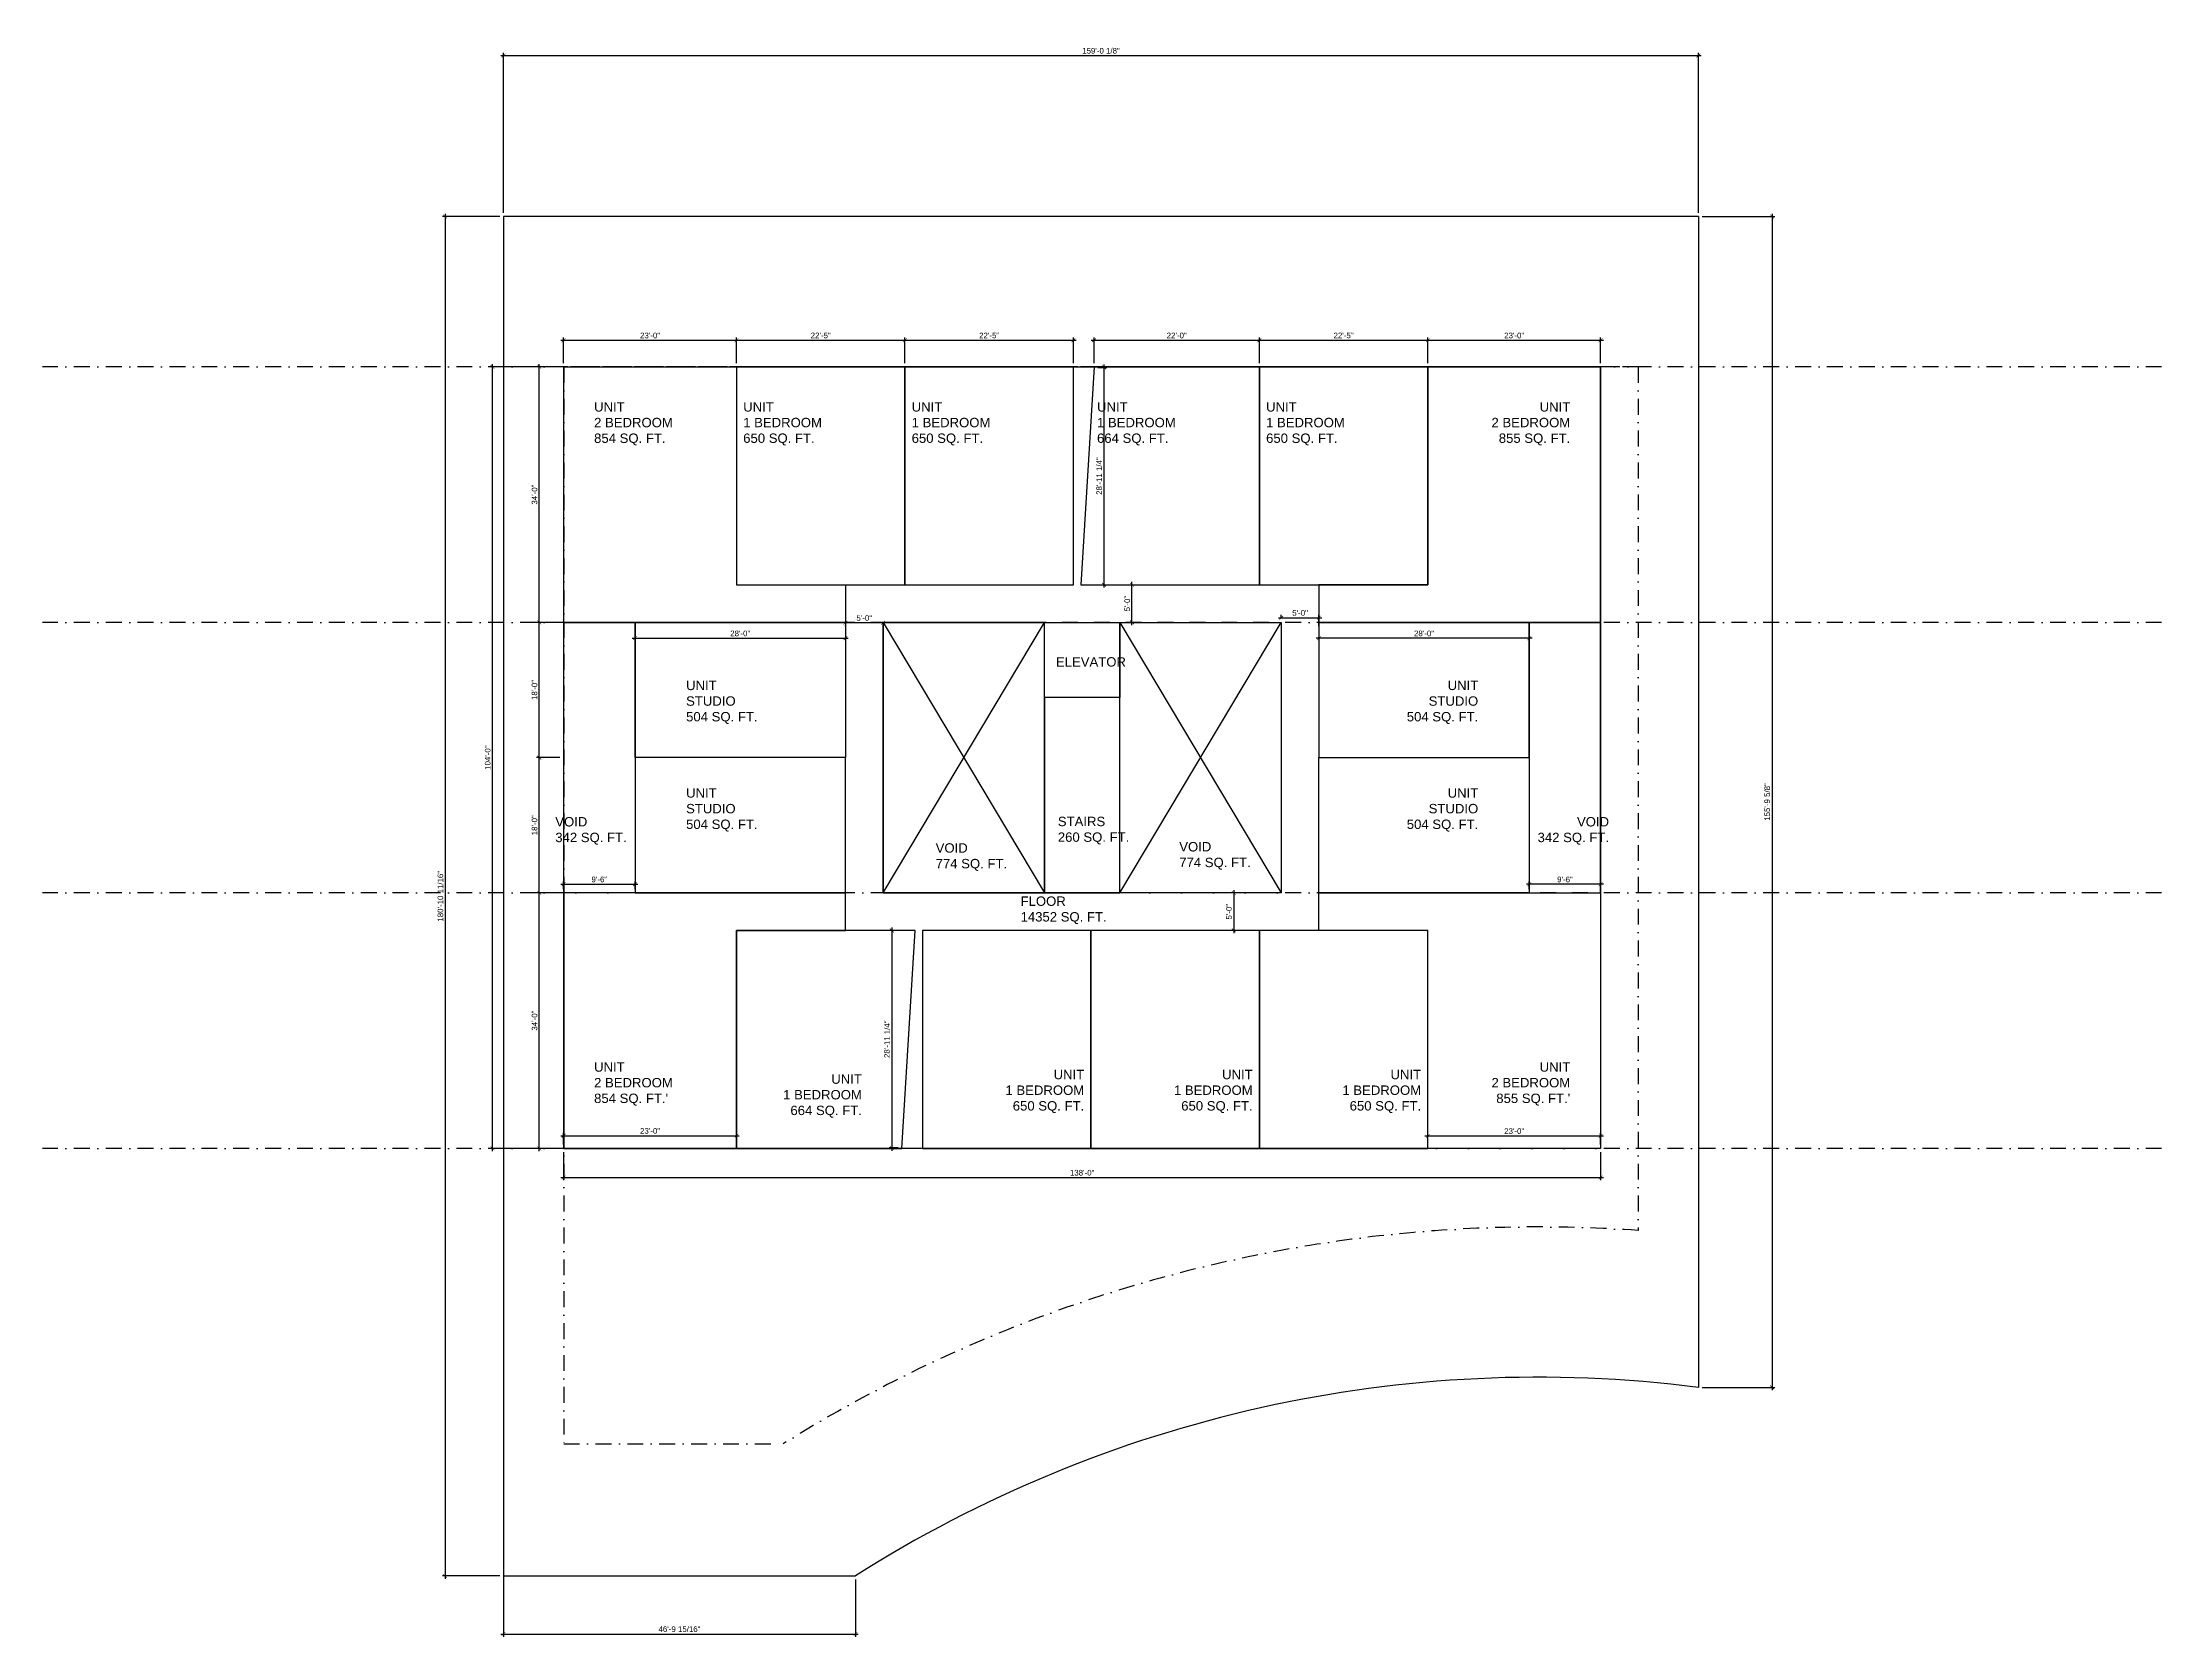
# Model space of a CAD drawing. Header units: feet. Extents: x -7809 to 10324, y 621 to 3578.
# Drawn here: x 3377 to 6761, y 621 to 3169 of the extents above; entities that cross this region are included whole.
import ezdxf

# ---------------------------------------------------------------- set-up
doc = ezdxf.new("R2010")
doc.units = ezdxf.units.FT
doc.header["$LTSCALE"] = 2
doc.linetypes.add('DASHDOT', pattern=[25.4, 12.7, -6.35, 0, -6.35])
doc.layers.add('dimensions', color=9, linetype='Continuous', lineweight=25)
doc.layers.add('text', color=7, linetype='Continuous')
doc.layers.add('walls', color=150, linetype='Continuous')
doc.styles.get("Standard").update_dxf_attribs({"font": 'arial.ttf'})
doc.dimstyles.new('Arch96', dxfattribs={"dimscale": 96, "dimtxt": 0.09375, "dimasz": 0.0625, "dimexe": 0.046875, "dimexo": 0.0625, "dimgap": 0.03125, "dimtad": 1, "dimtoh": 1, "dimdec": 4, "dimzin": 3, "dimdsep": 46, "dimlunit": 4, "dimtxsty": 'Standard', "dimblk": 'ARO14', "dimblk1": 'ARCHTICK', "dimblk2": 'ARCHTICK', "dimsah": 1, "dimcen": 0.1875, "dimdle": 0.046875, "dimclrd": 256, "dimclre": 256, "dimclrt": 256, "dimaunit": 1, "dimadec": 3, "dimazin": 2, "dimtfac": 1, "dimtdec": 4, "dimtmove": 2, "dimatfit": 3, "dimldrblk": 'ARO14', "dimfxl": 1, "dimfrac": 2, "dimlwd": -3, "dimlwe": -3, "dimarcsym": 0})

# ---------------------------------------------------------------- blocks, each defined once
blk = doc.blocks.new('_ARCHTICK')
at = {"linetype": 'ByBlock', "const_width": 0.15}
blk.add_lwpolyline([(-0.5, -0.5), (0.5, 0.5)], dxfattribs=at)
blk = doc.blocks.new('*D95')
at = {"layer": 'Defpoints', "color": 0, "transparency": 16777216}
for p in [(4095.6, 2650.5), (4209.3, 2650.5), (4209.3, 1402.5)]:
    blk.add_point(p, dxfattribs=at)
at = {"layer": 'dimensions', "lineweight": -3, "transparency": 16777216}
for p, q in [((4203.3, 2650.5), (4091.1, 2650.5)), ((4095.6, 1398), (4095.6, 2655)), ((4203.3, 1402.5), (4091.1, 1402.5))]:
    blk.add_line(p, q, dxfattribs=at)
at = {"layer": 'dimensions', "lineweight": -3, "transparency": 16777216, "xscale": 6, "yscale": 6, "zscale": 6}
for p, rotation in [((4095.6, 2650.5), 90), ((4095.6, 1402.5), 270)]:
    blk.add_blockref('_ARCHTICK', p, dxfattribs=dict(at, rotation=rotation))
at = {"layer": 'dimensions', "transparency": 16777216, "insert": (4088, 2026.5), "char_height": 9, "attachment_point": 5, "rotation": 90}
blk.add_mtext('104\'-0"', dxfattribs=at)
blk = doc.blocks.new('ARO14')
blk.add_line((0, 0), (-1.02, 0))
at = {"const_width": 0.0625}
blk.add_lwpolyline([(-0.77, 0.47), (0, 0), (-0.77, -0.47)], dxfattribs=at)
blk = doc.blocks.new('*D96')
at = {"layer": 'Defpoints', "color": 0, "transparency": 16777216}
for p in [(4209.3, 1402.5), (5865.3, 1402.5), (5865.3, 1356)]:
    blk.add_point(p, dxfattribs=at)
at = {"layer": 'dimensions', "lineweight": -3, "transparency": 16777216}
for p, q in [((4209.3, 1396.5), (4209.3, 1351.5)), ((5865.3, 1396.5), (5865.3, 1351.5)), ((4204.8, 1356), (5869.8, 1356))]:
    blk.add_line(p, q, dxfattribs=at)
at = {"layer": 'dimensions', "lineweight": -3, "transparency": 16777216, "xscale": 6, "yscale": 6, "zscale": 6, "rotation": 180}
blk.add_blockref('_ARCHTICK', (4209.3, 1356), dxfattribs=at)
at = {"layer": 'dimensions', "lineweight": -3, "transparency": 16777216, "xscale": 6, "yscale": 6, "zscale": 6}
blk.add_blockref('_ARCHTICK', (5865.3, 1356), dxfattribs=at)
at = {"layer": 'dimensions', "transparency": 16777216, "insert": (5037.3, 1363.6), "char_height": 9, "attachment_point": 5}
blk.add_mtext('138\'-0"', dxfattribs=at)
blk = doc.blocks.new('*D92')
at = {"layer": 'Defpoints', "color": 0, "transparency": 16777216}
for p in [(4170.4, 2026.5), (4209.3, 2026.5), (4209.3, 1810.5)]:
    blk.add_point(p, dxfattribs=at)
at = {"layer": 'dimensions', "lineweight": -3, "transparency": 16777216}
for p, q in [((4170.4, 1806), (4170.4, 2031)), ((4203.3, 2026.5), (4165.9, 2026.5)), ((4203.3, 1810.5), (4165.9, 1810.5))]:
    blk.add_line(p, q, dxfattribs=at)
at = {"layer": 'dimensions', "lineweight": -3, "transparency": 16777216, "xscale": 6, "yscale": 6, "zscale": 6}
for p, rotation in [((4170.4, 2026.5), 90), ((4170.4, 1810.5), 270)]:
    blk.add_blockref('_ARCHTICK', p, dxfattribs=dict(at, rotation=rotation))
at = {"layer": 'dimensions', "transparency": 16777216, "insert": (4162.8, 1918.5), "char_height": 9, "attachment_point": 5, "rotation": 90}
blk.add_mtext('18\'-0"', dxfattribs=at)
blk = doc.blocks.new('*D105')
at = {"layer": 'Defpoints', "color": 0, "transparency": 16777216}
for p in [(4323.3, 2242.5), (4659.3, 2242.5), (4659.3, 2217.2)]:
    blk.add_point(p, dxfattribs=at)
at = {"layer": 'dimensions', "lineweight": -3, "transparency": 16777216}
for p, q in [((4323.3, 2236.5), (4323.3, 2212.7)), ((4659.3, 2236.5), (4659.3, 2212.7)), ((4318.8, 2217.2), (4663.8, 2217.2))]:
    blk.add_line(p, q, dxfattribs=at)
at = {"layer": 'dimensions', "lineweight": -3, "transparency": 16777216, "xscale": 6, "yscale": 6, "zscale": 6, "rotation": 180}
blk.add_blockref('_ARCHTICK', (4323.3, 2217.2), dxfattribs=at)
at = {"layer": 'dimensions', "lineweight": -3, "transparency": 16777216, "xscale": 6, "yscale": 6, "zscale": 6}
blk.add_blockref('_ARCHTICK', (4659.3, 2217.2), dxfattribs=at)
at = {"layer": 'dimensions', "transparency": 16777216, "insert": (4491.3, 2224.8), "char_height": 9, "attachment_point": 5}
blk.add_mtext('28\'-0"', dxfattribs=at)
blk = doc.blocks.new('*D93')
at = {"layer": 'Defpoints', "color": 0, "transparency": 16777216}
for p in [(4170.4, 1810.5), (4209.3, 1810.5), (4209.3, 1402.5)]:
    blk.add_point(p, dxfattribs=at)
at = {"layer": 'dimensions', "lineweight": -3, "transparency": 16777216}
for p, q in [((4203.3, 1810.5), (4165.9, 1810.5)), ((4170.4, 1398), (4170.4, 1815)), ((4203.3, 1402.5), (4165.9, 1402.5))]:
    blk.add_line(p, q, dxfattribs=at)
at = {"layer": 'dimensions', "lineweight": -3, "transparency": 16777216, "xscale": 6, "yscale": 6, "zscale": 6}
for p, rotation in [((4170.4, 1810.5), 90), ((4170.4, 1402.5), 270)]:
    blk.add_blockref('_ARCHTICK', p, dxfattribs=dict(at, rotation=rotation))
at = {"layer": 'dimensions', "transparency": 16777216, "insert": (4162.8, 1606.5), "char_height": 9, "attachment_point": 5, "rotation": 90}
blk.add_mtext('34\'-0"', dxfattribs=at)
blk = doc.blocks.new('*D94')
at = {"layer": 'Defpoints', "color": 0, "transparency": 16777216}
for p in [(4170.4, 2242.5), (4209.3, 2242.5), (4209.3, 2026.5)]:
    blk.add_point(p, dxfattribs=at)
at = {"layer": 'dimensions', "lineweight": -3, "transparency": 16777216}
for p, q in [((4203.3, 2242.5), (4165.9, 2242.5)), ((4170.4, 2022), (4170.4, 2247)), ((4203.3, 2026.5), (4165.9, 2026.5))]:
    blk.add_line(p, q, dxfattribs=at)
at = {"layer": 'dimensions', "lineweight": -3, "transparency": 16777216, "xscale": 6, "yscale": 6, "zscale": 6}
for p, rotation in [((4170.4, 2242.5), 90), ((4170.4, 2026.5), 270)]:
    blk.add_blockref('_ARCHTICK', p, dxfattribs=dict(at, rotation=rotation))
at = {"layer": 'dimensions', "transparency": 16777216, "insert": (4162.8, 2134.5), "char_height": 9, "attachment_point": 5, "rotation": 90}
blk.add_mtext('18\'-0"', dxfattribs=at)
blk = doc.blocks.new('*D97')
at = {"layer": 'Defpoints', "color": 0, "transparency": 16777216}
for p in [(4170.4, 2650.5), (4209.3, 2650.5), (4209.3, 2242.5)]:
    blk.add_point(p, dxfattribs=at)
at = {"layer": 'dimensions', "lineweight": -3, "transparency": 16777216}
for p, q in [((4203.3, 2650.5), (4165.9, 2650.5)), ((4170.4, 2238), (4170.4, 2655)), ((4203.3, 2242.5), (4165.9, 2242.5))]:
    blk.add_line(p, q, dxfattribs=at)
at = {"layer": 'dimensions', "lineweight": -3, "transparency": 16777216, "xscale": 6, "yscale": 6, "zscale": 6}
for p, rotation in [((4170.4, 2650.5), 90), ((4170.4, 2242.5), 270)]:
    blk.add_blockref('_ARCHTICK', p, dxfattribs=dict(at, rotation=rotation))
at = {"layer": 'dimensions', "transparency": 16777216, "insert": (4162.8, 2446.5), "char_height": 9, "attachment_point": 5, "rotation": 90}
blk.add_mtext('34\'-0"', dxfattribs=at)
blk = doc.blocks.new('*D98')
at = {"layer": 'Defpoints', "color": 0, "transparency": 16777216}
for p in [(4485.3, 2693), (4209.3, 2650.5), (4485.3, 2650.5)]:
    blk.add_point(p, dxfattribs=at)
at = {"layer": 'dimensions', "lineweight": -3, "transparency": 16777216}
for p, q in [((4204.8, 2693), (4489.8, 2693)), ((4209.3, 2656.5), (4209.3, 2697.5)), ((4485.3, 2656.5), (4485.3, 2697.5))]:
    blk.add_line(p, q, dxfattribs=at)
at = {"layer": 'dimensions', "lineweight": -3, "transparency": 16777216, "xscale": 6, "yscale": 6, "zscale": 6, "rotation": 180}
blk.add_blockref('_ARCHTICK', (4209.3, 2693), dxfattribs=at)
at = {"layer": 'dimensions', "lineweight": -3, "transparency": 16777216, "xscale": 6, "yscale": 6, "zscale": 6}
blk.add_blockref('_ARCHTICK', (4485.3, 2693), dxfattribs=at)
at = {"layer": 'dimensions', "transparency": 16777216, "insert": (4347.3, 2700.6), "char_height": 9, "attachment_point": 5}
blk.add_mtext('23\'-0"', dxfattribs=at)
blk = doc.blocks.new('*D99')
at = {"layer": 'Defpoints', "color": 0, "transparency": 16777216}
for p in [(4754.3, 2693), (4485.3, 2650.5), (4754.3, 2650.5)]:
    blk.add_point(p, dxfattribs=at)
at = {"layer": 'dimensions', "lineweight": -3, "transparency": 16777216}
for p, q in [((4480.8, 2693), (4758.8, 2693)), ((4485.3, 2656.5), (4485.3, 2697.5)), ((4754.3, 2656.5), (4754.3, 2697.5))]:
    blk.add_line(p, q, dxfattribs=at)
at = {"layer": 'dimensions', "lineweight": -3, "transparency": 16777216, "xscale": 6, "yscale": 6, "zscale": 6, "rotation": 180}
blk.add_blockref('_ARCHTICK', (4485.3, 2693), dxfattribs=at)
at = {"layer": 'dimensions', "lineweight": -3, "transparency": 16777216, "xscale": 6, "yscale": 6, "zscale": 6}
blk.add_blockref('_ARCHTICK', (4754.3, 2693), dxfattribs=at)
at = {"layer": 'dimensions', "transparency": 16777216, "insert": (4619.8, 2700.6), "char_height": 9, "attachment_point": 5}
blk.add_mtext('22\'-5"', dxfattribs=at)
blk = doc.blocks.new('*D103')
at = {"layer": 'Defpoints', "color": 0, "transparency": 16777216}
for p in [(5865.3, 2693), (5589.3, 2650.5), (5865.3, 2650.5)]:
    blk.add_point(p, dxfattribs=at)
at = {"layer": 'dimensions', "lineweight": -3, "transparency": 16777216}
for p, q in [((5584.8, 2693), (5869.8, 2693)), ((5589.3, 2656.5), (5589.3, 2697.5)), ((5865.3, 2656.5), (5865.3, 2697.5))]:
    blk.add_line(p, q, dxfattribs=at)
at = {"layer": 'dimensions', "lineweight": -3, "transparency": 16777216, "xscale": 6, "yscale": 6, "zscale": 6, "rotation": 180}
blk.add_blockref('_ARCHTICK', (5589.3, 2693), dxfattribs=at)
at = {"layer": 'dimensions', "lineweight": -3, "transparency": 16777216, "xscale": 6, "yscale": 6, "zscale": 6}
blk.add_blockref('_ARCHTICK', (5865.3, 2693), dxfattribs=at)
at = {"layer": 'dimensions', "transparency": 16777216, "insert": (5727.3, 2700.6), "char_height": 9, "attachment_point": 5}
blk.add_mtext('23\'-0"', dxfattribs=at)
blk = doc.blocks.new('*D104')
at = {"layer": 'Defpoints', "color": 0, "transparency": 16777216}
for p in [(5056.3, 2649.7), (5072.3, 2649.7), (5044.3, 2302.5)]:
    blk.add_point(p, dxfattribs=at)
at = {"layer": 'dimensions', "lineweight": -3, "transparency": 16777216}
for p, q in [((5062.3, 2649.7), (5076.8, 2649.7)), ((5072.3, 2298), (5072.3, 2654.2)), ((5050.3, 2302.5), (5076.8, 2302.5))]:
    blk.add_line(p, q, dxfattribs=at)
at = {"layer": 'dimensions', "lineweight": -3, "transparency": 16777216, "xscale": 6, "yscale": 6, "zscale": 6}
for p, rotation in [((5072.3, 2649.7), 90), ((5072.3, 2302.5), 270)]:
    blk.add_blockref('_ARCHTICK', p, dxfattribs=dict(at, rotation=rotation))
at = {"layer": 'dimensions', "transparency": 16777216, "insert": (5064.6, 2476.1), "char_height": 9, "attachment_point": 5, "rotation": 90}
blk.add_mtext('28\'-11 1/4"', dxfattribs=at)
blk = doc.blocks.new('*D107')
at = {"layer": 'Defpoints', "color": 0, "transparency": 16777216}
for p in [(5044.3, 2302.5), (5116.9, 2302.5), (5034.3, 2242.5)]:
    blk.add_point(p, dxfattribs=at)
at = {"layer": 'dimensions', "lineweight": -3, "transparency": 16777216}
for p, q in [((5050.3, 2302.5), (5121.4, 2302.5)), ((5116.9, 2238), (5116.9, 2307)), ((5040.3, 2242.5), (5121.4, 2242.5))]:
    blk.add_line(p, q, dxfattribs=at)
at = {"layer": 'dimensions', "lineweight": -3, "transparency": 16777216, "xscale": 6, "yscale": 6, "zscale": 6}
for p, rotation in [((5116.9, 2302.5), 90), ((5116.9, 2242.5), 270)]:
    blk.add_blockref('_ARCHTICK', p, dxfattribs=dict(at, rotation=rotation))
at = {"layer": 'dimensions', "transparency": 16777216, "insert": (5109.3, 2272.5), "char_height": 9, "attachment_point": 5, "rotation": 90}
blk.add_mtext('5\'-0"', dxfattribs=at)
blk = doc.blocks.new('*D108')
at = {"layer": 'Defpoints', "color": 0, "transparency": 16777216}
for p in [(5355.3, 1810.5), (5279.4, 1750.5), (5313.3, 1750.5)]:
    blk.add_point(p, dxfattribs=at)
at = {"layer": 'walls', "lineweight": -3, "transparency": 16777216}
for p, q in [((5349.3, 1810.5), (5274.9, 1810.5)), ((5279.4, 1815), (5279.4, 1746)), ((5307.3, 1750.5), (5274.9, 1750.5))]:
    blk.add_line(p, q, dxfattribs=at)
at = {"layer": 'walls', "lineweight": -3, "transparency": 16777216, "xscale": 6, "yscale": 6, "zscale": 6}
for p, rotation in [((5279.4, 1810.5), 90), ((5279.4, 1750.5), 270)]:
    blk.add_blockref('_ARCHTICK', p, dxfattribs=dict(at, rotation=rotation))
at = {"layer": 'walls', "transparency": 16777216, "insert": (5271.8, 1780.5), "char_height": 9, "attachment_point": 5, "rotation": 90}
blk.add_mtext('5\'-0"', dxfattribs=at)
blk = doc.blocks.new('*D109')
at = {"layer": 'Defpoints', "color": 0, "transparency": 16777216}
for p in [(4659.3, 2242.5), (4659.3, 2241.9), (4719.3, 2242.5)]:
    blk.add_point(p, dxfattribs=at)
at = {"layer": 'dimensions', "lineweight": -3, "transparency": 16777216}
for p, q in [((4723.8, 2241.9), (4654.8, 2241.9)), ((4659.3, 2236.5), (4659.3, 2237.4)), ((4719.3, 2236.5), (4719.3, 2237.4))]:
    blk.add_line(p, q, dxfattribs=at)
at = {"layer": 'dimensions', "lineweight": -3, "transparency": 16777216, "xscale": 6, "yscale": 6, "zscale": 6, "rotation": 180}
blk.add_blockref('_ARCHTICK', (4659.3, 2241.9), dxfattribs=at)
at = {"layer": 'dimensions', "lineweight": -3, "transparency": 16777216, "xscale": 6, "yscale": 6, "zscale": 6}
blk.add_blockref('_ARCHTICK', (4719.3, 2241.9), dxfattribs=at)
at = {"layer": 'dimensions', "transparency": 16777216, "insert": (4689.3, 2249.4), "char_height": 9, "attachment_point": 5}
blk.add_mtext('5\'-0"', dxfattribs=at)
blk = doc.blocks.new('*D110')
at = {"layer": 'Defpoints', "color": 0, "transparency": 16777216}
for p in [(5355.3, 2242.5), (5415.3, 2249.9), (5415.3, 2230.5)]:
    blk.add_point(p, dxfattribs=at)
at = {"layer": 'dimensions', "lineweight": -3, "transparency": 16777216}
for p, q in [((5350.8, 2249.9), (5419.8, 2249.9)), ((5355.3, 2248.5), (5355.3, 2254.4)), ((5415.3, 2236.5), (5415.3, 2254.4))]:
    blk.add_line(p, q, dxfattribs=at)
at = {"layer": 'dimensions', "lineweight": -3, "transparency": 16777216, "xscale": 6, "yscale": 6, "zscale": 6, "rotation": 180}
blk.add_blockref('_ARCHTICK', (5355.3, 2249.9), dxfattribs=at)
at = {"layer": 'dimensions', "lineweight": -3, "transparency": 16777216, "xscale": 6, "yscale": 6, "zscale": 6}
blk.add_blockref('_ARCHTICK', (5415.3, 2249.9), dxfattribs=at)
at = {"layer": 'dimensions', "transparency": 16777216, "insert": (5385.3, 2257.5), "char_height": 9, "attachment_point": 5}
blk.add_mtext('5\'-0"', dxfattribs=at)
blk = doc.blocks.new('*D112')
at = {"layer": 'Defpoints', "color": 0, "transparency": 16777216}
for p in [(4209.3, 1810.5), (4323.3, 1824.3), (4323.3, 1810.5)]:
    blk.add_point(p, dxfattribs=at)
at = {"layer": 'dimensions', "lineweight": -3, "transparency": 16777216}
for p, q in [((4209.3, 1816.5), (4209.3, 1828.8)), ((4323.3, 1816.5), (4323.3, 1828.8)), ((4204.8, 1824.3), (4327.8, 1824.3))]:
    blk.add_line(p, q, dxfattribs=at)
at = {"layer": 'dimensions', "lineweight": -3, "transparency": 16777216, "xscale": 6, "yscale": 6, "zscale": 6, "rotation": 180}
blk.add_blockref('_ARCHTICK', (4209.3, 1824.3), dxfattribs=at)
at = {"layer": 'dimensions', "lineweight": -3, "transparency": 16777216, "xscale": 6, "yscale": 6, "zscale": 6}
blk.add_blockref('_ARCHTICK', (4323.3, 1824.3), dxfattribs=at)
at = {"layer": 'dimensions', "transparency": 16777216, "insert": (4266.3, 1831.9), "char_height": 9, "attachment_point": 5}
blk.add_mtext('9\'-6"', dxfattribs=at)
blk = doc.blocks.new('*D114')
at = {"layer": 'Defpoints', "color": 0, "transparency": 16777216}
for p in [(4485.3, 1422.8), (4209.3, 1402.5), (4485.3, 1402.5)]:
    blk.add_point(p, dxfattribs=at)
at = {"layer": 'dimensions', "lineweight": -3, "transparency": 16777216}
for p, q in [((4204.8, 1422.8), (4489.8, 1422.8)), ((4209.3, 1408.5), (4209.3, 1427.3)), ((4485.3, 1408.5), (4485.3, 1427.3))]:
    blk.add_line(p, q, dxfattribs=at)
at = {"layer": 'dimensions', "lineweight": -3, "transparency": 16777216, "xscale": 6, "yscale": 6, "zscale": 6, "rotation": 180}
blk.add_blockref('_ARCHTICK', (4209.3, 1422.8), dxfattribs=at)
at = {"layer": 'dimensions', "lineweight": -3, "transparency": 16777216, "xscale": 6, "yscale": 6, "zscale": 6}
blk.add_blockref('_ARCHTICK', (4485.3, 1422.8), dxfattribs=at)
at = {"layer": 'dimensions', "transparency": 16777216, "insert": (4347.3, 1430.4), "char_height": 9, "attachment_point": 5}
blk.add_mtext('23\'-0"', dxfattribs=at)
blk = doc.blocks.new('*D115')
at = {"layer": 'Defpoints', "color": 0, "transparency": 16777216}
for p in [(5865.3, 1422.4), (5589.3, 1402.5), (5865.3, 1402.5)]:
    blk.add_point(p, dxfattribs=at)
at = {"layer": 'walls', "lineweight": -3, "transparency": 16777216}
for p, q in [((5584.8, 1422.4), (5869.8, 1422.4)), ((5589.3, 1408.5), (5589.3, 1426.9)), ((5865.3, 1408.5), (5865.3, 1426.9))]:
    blk.add_line(p, q, dxfattribs=at)
at = {"layer": 'walls', "lineweight": -3, "transparency": 16777216, "xscale": 6, "yscale": 6, "zscale": 6, "rotation": 180}
blk.add_blockref('_ARCHTICK', (5589.3, 1422.4), dxfattribs=at)
at = {"layer": 'walls', "lineweight": -3, "transparency": 16777216, "xscale": 6, "yscale": 6, "zscale": 6}
blk.add_blockref('_ARCHTICK', (5865.3, 1422.4), dxfattribs=at)
at = {"layer": 'walls', "transparency": 16777216, "insert": (5727.3, 1430), "char_height": 9, "attachment_point": 5}
blk.add_mtext('23\'-0"', dxfattribs=at)
blk = doc.blocks.new('*D121')
at = {"layer": 'Defpoints', "color": 0, "transparency": 16777216}
for p in [(5023.3, 2693), (4754.3, 2650.5), (5023.3, 2650.5)]:
    blk.add_point(p, dxfattribs=at)
at = {"layer": 'dimensions', "lineweight": -3, "transparency": 16777216}
for p, q in [((4749.8, 2693), (5027.8, 2693)), ((4754.3, 2656.5), (4754.3, 2697.5)), ((5023.3, 2656.5), (5023.3, 2697.5))]:
    blk.add_line(p, q, dxfattribs=at)
at = {"layer": 'dimensions', "lineweight": -3, "transparency": 16777216, "xscale": 6, "yscale": 6, "zscale": 6, "rotation": 180}
blk.add_blockref('_ARCHTICK', (4754.3, 2693), dxfattribs=at)
at = {"layer": 'dimensions', "lineweight": -3, "transparency": 16777216, "xscale": 6, "yscale": 6, "zscale": 6}
blk.add_blockref('_ARCHTICK', (5023.3, 2693), dxfattribs=at)
at = {"layer": 'dimensions', "transparency": 16777216, "insert": (4888.8, 2700.6), "char_height": 9, "attachment_point": 5}
blk.add_mtext('22\'-5"', dxfattribs=at)
blk = doc.blocks.new('*D122')
at = {"layer": 'Defpoints', "color": 0, "transparency": 16777216}
for p in [(5589.3, 2693), (5320.3, 2650.5), (5589.3, 2650.5)]:
    blk.add_point(p, dxfattribs=at)
at = {"layer": 'dimensions', "lineweight": -3, "transparency": 16777216}
for p, q in [((5315.8, 2693), (5593.8, 2693)), ((5320.3, 2656.5), (5320.3, 2697.5)), ((5589.3, 2656.5), (5589.3, 2697.5))]:
    blk.add_line(p, q, dxfattribs=at)
at = {"layer": 'dimensions', "lineweight": -3, "transparency": 16777216, "xscale": 6, "yscale": 6, "zscale": 6, "rotation": 180}
blk.add_blockref('_ARCHTICK', (5320.3, 2693), dxfattribs=at)
at = {"layer": 'dimensions', "lineweight": -3, "transparency": 16777216, "xscale": 6, "yscale": 6, "zscale": 6}
blk.add_blockref('_ARCHTICK', (5589.3, 2693), dxfattribs=at)
at = {"layer": 'dimensions', "transparency": 16777216, "insert": (5454.8, 2700.6), "char_height": 9, "attachment_point": 5}
blk.add_mtext('22\'-5"', dxfattribs=at)
blk = doc.blocks.new('*D123')
at = {"layer": 'Defpoints', "color": 0, "transparency": 16777216}
for p in [(5320.3, 2693), (5056.3, 2650.5), (5320.3, 2650.5)]:
    blk.add_point(p, dxfattribs=at)
at = {"layer": 'dimensions', "lineweight": -3, "transparency": 16777216}
for p, q in [((5051.8, 2693), (5324.8, 2693)), ((5056.3, 2656.5), (5056.3, 2697.5)), ((5320.3, 2656.5), (5320.3, 2697.5))]:
    blk.add_line(p, q, dxfattribs=at)
at = {"layer": 'dimensions', "lineweight": -3, "transparency": 16777216, "xscale": 6, "yscale": 6, "zscale": 6, "rotation": 180}
blk.add_blockref('_ARCHTICK', (5056.3, 2693), dxfattribs=at)
at = {"layer": 'dimensions', "lineweight": -3, "transparency": 16777216, "xscale": 6, "yscale": 6, "zscale": 6}
blk.add_blockref('_ARCHTICK', (5320.3, 2693), dxfattribs=at)
at = {"layer": 'dimensions', "transparency": 16777216, "insert": (5188.3, 2700.6), "char_height": 9, "attachment_point": 5}
blk.add_mtext('22\'-0"', dxfattribs=at)
blk = doc.blocks.new('*D126')
at = {"layer": 'Defpoints', "color": 0, "transparency": 16777216}
for p in [(4761.3, 1750.5), (4733.4, 1403.2), (4749.4, 1403.2)]:
    blk.add_point(p, dxfattribs=at)
at = {"layer": 'dimensions', "lineweight": -3, "transparency": 16777216}
for p, q in [((4755.3, 1750.5), (4728.9, 1750.5)), ((4733.4, 1755), (4733.4, 1398.7)), ((4743.4, 1403.2), (4728.9, 1403.2))]:
    blk.add_line(p, q, dxfattribs=at)
at = {"layer": 'dimensions', "lineweight": -3, "transparency": 16777216, "xscale": 6, "yscale": 6, "zscale": 6}
for p, rotation in [((4733.4, 1750.5), 90), ((4733.4, 1403.2), 270)]:
    blk.add_blockref('_ARCHTICK', p, dxfattribs=dict(at, rotation=rotation))
at = {"layer": 'dimensions', "transparency": 16777216, "insert": (4725.7, 1576.8), "char_height": 9, "attachment_point": 5, "rotation": 90}
blk.add_mtext('28\'-11 1/4"', dxfattribs=at)
blk = doc.blocks.new('*D127')
at = {"layer": 'Defpoints', "color": 0, "transparency": 16777216}
for p in [(5415.3, 2242.5), (5751.3, 2242.5), (5415.3, 2217.2)]:
    blk.add_point(p, dxfattribs=at)
at = {"layer": 'walls', "lineweight": -3, "transparency": 16777216}
for p, q in [((5415.3, 2236.5), (5415.3, 2212.7)), ((5751.3, 2236.5), (5751.3, 2212.7)), ((5755.8, 2217.2), (5410.8, 2217.2))]:
    blk.add_line(p, q, dxfattribs=at)
at = {"layer": 'walls', "lineweight": -3, "transparency": 16777216, "xscale": 6, "yscale": 6, "zscale": 6, "rotation": 180}
blk.add_blockref('_ARCHTICK', (5415.3, 2217.2), dxfattribs=at)
at = {"layer": 'walls', "lineweight": -3, "transparency": 16777216, "xscale": 6, "yscale": 6, "zscale": 6}
blk.add_blockref('_ARCHTICK', (5751.3, 2217.2), dxfattribs=at)
at = {"layer": 'walls', "transparency": 16777216, "insert": (5583.3, 2224.8), "char_height": 9, "attachment_point": 5}
blk.add_mtext('28\'-0"', dxfattribs=at)
blk = doc.blocks.new('*D129')
at = {"layer": 'Defpoints', "color": 0, "transparency": 16777216}
for p in [(5751.3, 1824.3), (5751.3, 1810.5), (5865.3, 1810.5)]:
    blk.add_point(p, dxfattribs=at)
at = {"layer": 'walls', "lineweight": -3, "transparency": 16777216}
for p, q in [((5751.3, 1816.5), (5751.3, 1828.8)), ((5865.3, 1816.5), (5865.3, 1828.8)), ((5869.8, 1824.3), (5746.8, 1824.3))]:
    blk.add_line(p, q, dxfattribs=at)
at = {"layer": 'walls', "lineweight": -3, "transparency": 16777216, "xscale": 6, "yscale": 6, "zscale": 6, "rotation": 180}
blk.add_blockref('_ARCHTICK', (5751.3, 1824.3), dxfattribs=at)
at = {"layer": 'walls', "lineweight": -3, "transparency": 16777216, "xscale": 6, "yscale": 6, "zscale": 6}
blk.add_blockref('_ARCHTICK', (5865.3, 1824.3), dxfattribs=at)
at = {"layer": 'walls', "transparency": 16777216, "insert": (5808.3, 1831.9), "char_height": 9, "attachment_point": 5}
blk.add_mtext('9\'-6"', dxfattribs=at)
blk = doc.blocks.new('*D138')
at = {"layer": 'Defpoints', "color": 0, "transparency": 16777216}
for p in [(6021.4, 3147.6), (4113.3, 2890.5), (6021.4, 2890.5)]:
    blk.add_point(p, dxfattribs=at)
at = {"layer": 'dimensions', "lineweight": -3, "transparency": 16777216}
for p, q in [((4108.8, 3147.6), (6025.9, 3147.6)), ((4113.3, 2896.5), (4113.3, 3152.1)), ((6021.4, 2896.5), (6021.4, 3152.1))]:
    blk.add_line(p, q, dxfattribs=at)
at = {"layer": 'dimensions', "lineweight": -3, "transparency": 16777216, "xscale": 6, "yscale": 6, "zscale": 6, "rotation": 180}
blk.add_blockref('_ARCHTICK', (4113.3, 3147.6), dxfattribs=at)
at = {"layer": 'dimensions', "lineweight": -3, "transparency": 16777216, "xscale": 6, "yscale": 6, "zscale": 6}
blk.add_blockref('_ARCHTICK', (6021.4, 3147.6), dxfattribs=at)
at = {"layer": 'dimensions', "transparency": 16777216, "insert": (5067.4, 3155.2), "char_height": 9, "attachment_point": 5}
blk.add_mtext('159\'-0 1/8"', dxfattribs=at)
blk = doc.blocks.new('*D139')
at = {"layer": 'Defpoints', "color": 0, "transparency": 16777216}
for p in [(6021.4, 2890.5), (6021.4, 1020.9), (6139, 1020.9)]:
    blk.add_point(p, dxfattribs=at)
at = {"layer": 'dimensions', "lineweight": -3, "transparency": 16777216}
for p, q in [((6027.4, 2890.5), (6143.5, 2890.5)), ((6139, 2895), (6139, 1016.4)), ((6027.4, 1020.9), (6143.5, 1020.9))]:
    blk.add_line(p, q, dxfattribs=at)
at = {"layer": 'dimensions', "lineweight": -3, "transparency": 16777216, "xscale": 6, "yscale": 6, "zscale": 6}
for p, rotation in [((6139, 2890.5), 90), ((6139, 1020.9), 270)]:
    blk.add_blockref('_ARCHTICK', p, dxfattribs=dict(at, rotation=rotation))
at = {"layer": 'dimensions', "transparency": 16777216, "insert": (6131.3, 1955.7), "char_height": 9, "attachment_point": 5, "rotation": 90}
blk.add_mtext('155\'-9 5/8"', dxfattribs=at)
blk = doc.blocks.new('*D140')
at = {"layer": 'Defpoints', "color": 0, "transparency": 16777216}
for p in [(4113.3, 2890.5), (4020.1, 719.8), (4113.3, 719.8)]:
    blk.add_point(p, dxfattribs=at)
at = {"layer": 'dimensions', "lineweight": -3, "transparency": 16777216}
for p, q in [((4107.3, 2890.5), (4015.6, 2890.5)), ((4020.1, 2895), (4020.1, 715.3)), ((4107.3, 719.8), (4015.6, 719.8))]:
    blk.add_line(p, q, dxfattribs=at)
at = {"layer": 'dimensions', "lineweight": -3, "transparency": 16777216, "xscale": 6, "yscale": 6, "zscale": 6}
for p, rotation in [((4020.1, 2890.5), 90), ((4020.1, 719.8), 270)]:
    blk.add_blockref('_ARCHTICK', p, dxfattribs=dict(at, rotation=rotation))
at = {"layer": 'dimensions', "transparency": 16777216, "insert": (4012.5, 1805.1), "char_height": 9, "attachment_point": 5, "rotation": 90}
blk.add_mtext('180\'-10 11/16"', dxfattribs=at)
blk = doc.blocks.new('*D141')
at = {"layer": 'Defpoints', "color": 0, "transparency": 16777216}
for p in [(4113.3, 719.8), (4675.3, 719.8), (4675.3, 627)]:
    blk.add_point(p, dxfattribs=at)
at = {"layer": 'dimensions', "lineweight": -3, "transparency": 16777216}
for p, q in [((4113.3, 713.8), (4113.3, 622.5)), ((4675.3, 713.8), (4675.3, 622.5)), ((4108.8, 627), (4679.8, 627))]:
    blk.add_line(p, q, dxfattribs=at)
at = {"layer": 'dimensions', "lineweight": -3, "transparency": 16777216, "xscale": 6, "yscale": 6, "zscale": 6, "rotation": 180}
blk.add_blockref('_ARCHTICK', (4113.3, 627), dxfattribs=at)
at = {"layer": 'dimensions', "lineweight": -3, "transparency": 16777216, "xscale": 6, "yscale": 6, "zscale": 6}
blk.add_blockref('_ARCHTICK', (4675.3, 627), dxfattribs=at)
at = {"layer": 'dimensions', "transparency": 16777216, "insert": (4394.3, 634.7), "char_height": 9, "attachment_point": 5}
blk.add_mtext('46\'-9 15/16"', dxfattribs=at)

msp = doc.modelspace()

# ---------------------------------------------------------------- linework, layer by layer
msp.add_lwpolyline([(4209.32478, 2650.46134), (5865.32478, 2650.46134), (5865.32478, 1402.46134), (4209.32478, 1402.46134)], close=True)
at = {"layer": 'dimensions', "linetype": 'DASHDOT'}
for p, q in [((6761.11816, 2650.46134), (3376.87461, 2650.46134)), ((5925.44478, 2650.46134), (4209.32478, 2650.46134)), ((4209.32478, 2650.46134), (4209.32478, 930.74134)), ((5925.44478, 2650.46134), (5925.44478, 1271.41123)), ((6761.11816, 2242.46134), (3376.87461, 2242.46134)), ((6761.11816, 1810.46134), (3376.87461, 1810.46134)), ((6761.11816, 1402.46134), (3376.87461, 1402.46134)), ((4209.32478, 930.74134), (4559.88965, 930.74134))]:
    msp.add_line(p, q, dxfattribs=at)
msp.add_arc((5765.47753, -994.57799), 2271.62864, 85.96191043, 122.05379187, dxfattribs=at)
at = {"layer": 'walls'}
for p, q in [((6021.44478, 2890.46134), (4113.32478, 2890.46134)), ((4113.32478, 2890.46134), (4113.32478, 690.74134)), ((6021.44478, 2890.46134), (6021.44478, 1020.86134)), ((4719.32478, 2242.46134), (4977.32478, 1810.46134)), ((4719.32478, 1810.46134), (4977.32478, 2242.46134)), ((5097.32478, 2242.46134), (5355.32478, 1810.46134)), ((5097.32478, 1810.46134), (5355.32478, 2242.46134)), ((4113.32478, 719.77164), (4675.28478, 719.77164))]:
    msp.add_line(p, q, dxfattribs=at)
for points in [[(4659.32478, 2302.46134), (4659.32478, 2242.46134), (4209.32478, 2242.46134), (4209.32478, 2650.46134), (4485.32478, 2650.46134), (4485.32478, 2302.46134), (4659.32478, 2302.46134)], [(5415.32478, 2302.46134), (5415.32478, 2242.46134), (5865.32478, 2242.46134), (5865.32478, 2650.46134), (5589.32478, 2650.46134), (5589.32478, 2302.46134), (5415.32478, 2302.46134)], [(4659.32478, 1750.46134), (4659.32478, 1810.46134), (4209.32478, 1810.46134), (4209.32478, 1402.46134), (4485.32478, 1402.46134), (4485.32478, 1750.46134), (4659.32478, 1750.46134)], [(5415.32478, 1750.46134), (5415.32478, 1810.46134), (5865.32478, 1810.46134), (5865.32478, 1402.46134), (5589.32478, 1402.46134), (5589.32478, 1750.46134), (5415.32478, 1750.46134)]]:
    msp.add_lwpolyline(points, dxfattribs=at)
for points in [[(4485.32478, 2302.46134), (4754.32478, 2302.46134), (4754.32478, 2650.46134), (4485.32478, 2650.46134)], [(4754.32478, 2302.46134), (5023.3476, 2302.46134), (5023.3476, 2650.46134), (4754.32478, 2650.46134)], [(5035.09193, 2302.46134), (5320.32478, 2302.46134), (5320.32478, 2650.46134), (5056.32478, 2650.46134)], [(5320.32478, 2302.46134), (5589.32478, 2302.46134), (5589.32478, 2650.46134), (5320.32478, 2650.46134)], [(4209.32478, 2242.46134), (4323.32478, 2242.46134), (4323.32478, 1810.46134), (4209.32478, 1810.46134)], [(4323.32478, 2242.46134), (4659.32478, 2242.46134), (4659.32478, 2026.46134), (4323.32478, 2026.46134)], [(4719.32478, 2242.46134), (5355.32478, 2242.46134), (5355.32478, 1810.46134), (4719.32478, 1810.46134)], [(4719.32478, 1810.46134), (4977.32478, 1810.46134), (4977.32478, 2242.46134), (4719.32478, 2242.46134)], [(4977.32478, 2242.46134), (5097.32478, 2242.46134), (5097.32478, 2122.46134), (4977.32478, 2122.46134)], [(5097.32478, 2242.46134), (5355.32478, 2242.46134), (5355.32478, 1810.46134), (5097.32478, 1810.46134)], [(5751.32478, 2242.46134), (5415.32478, 2242.46134), (5415.32478, 2026.46134), (5751.32478, 2026.46134)], [(5865.32478, 2242.46134), (5751.32478, 2242.46134), (5751.32478, 1810.46134), (5865.32478, 1810.46134)], [(4977.32478, 1810.46134), (5097.32478, 1810.46134), (5097.32478, 2122.46134), (4977.32478, 2122.46134)], [(4323.32478, 1810.46134), (4659.32478, 1810.46134), (4659.32478, 2026.46134), (4323.32478, 2026.46134)], [(5751.32478, 1810.46134), (5415.32478, 1810.46134), (5415.32478, 2026.46134), (5751.32478, 2026.46134)], [(4770.55762, 1750.46134), (4485.32478, 1750.46134), (4485.32478, 1402.46134), (4749.32478, 1402.46134)], [(5051.32478, 1750.46134), (4782.30195, 1750.46134), (4782.30195, 1402.46134), (5051.32478, 1402.46134)], [(5320.32478, 1750.46134), (5051.32478, 1750.46134), (5051.32478, 1402.46134), (5320.32478, 1402.46134)], [(5589.32478, 1750.46134), (5320.32478, 1750.46134), (5320.32478, 1402.46134), (5589.32478, 1402.46134)]]:
    msp.add_lwpolyline(points, close=True, dxfattribs=at)
msp.add_arc((5765.47753, -994.57799), 2031.62864, 82.76200257, 122.45318089, dxfattribs=at)

# ---------------------------------------------------------------- texts
at = {"layer": 'text', "char_height": 15}
for s, width, insert, attachment_point in [('UNIT\\P2 BEDROOM\\P854 SQ. FT.', 131.6050053, (4257.91221, 2594.10191), 1), ('UNIT\\P1 BEDROOM\\P650 SQ. FT.', 179.3531107, (4496.03475, 2594.10191), 1), ('UNIT\\P1 BEDROOM\\P650 SQ. FT.', 179.3531107, (4765.03475, 2594.10191), 1), ('UNIT\\P1 BEDROOM\\P664 SQ. FT.', 179.3531107, (5061.03475, 2594.10191), 1), ('UNIT\\P1 BEDROOM\\P650 SQ. FT.', 179.3531107, (5331.03475, 2594.10191), 1), ('UNIT\\P2 BEDROOM\\P855 SQ. FT.', 131.6050053, (5816.73734, 2594.10191), 3), ('ELEVATOR', 131.6050053, (4995.45313, 2186.88998), 1), ('UNIT\\PSTUDIO\\P504 SQ. FT.', 131.6050053, (4404.82959, 2149.37014), 1), ('UNIT\\PSTUDIO\\P504 SQ. FT.', 131.6050053, (5669.81996, 2149.37014), 3), ('UNIT\\PSTUDIO\\P504 SQ. FT.', 131.6050053, (4404.82959, 1977.57115), 1), ('UNIT\\PSTUDIO\\P504 SQ. FT.', 131.6050053, (5669.81996, 1977.57115), 3), ('VOID\\P342 SQ. FT.', 131.6050053, (4195.92237, 1931.57115), 1), ('STAIRS\\P260 SQ. FT.', 131.6050053, (4998.48201, 1932.08389), 1), ('VOID\\P342 SQ. FT.', 131.6050053, (5878.72718, 1931.57115), 3), ('VOID\\P774 SQ. FT.', 131.6050053, (4803.36383, 1889.76351), 1), ('VOID\\P774 SQ. FT.', 131.6050053, (5192.35114, 1891.67303), 1), ('FLOOR\\P14352 SQ. FT.', 182.4151586, (4938.97035, 1804.78892), 1), ("UNIT\\P2 BEDROOM\\P854 SQ. FT.'", 131.6050053, (4257.91221, 1470.82076), 7), ('UNIT\\P1 BEDROOM\\P650 SQ. FT.', 179.3531107, (5040.6148, 1458.82076), 9), ('UNIT\\P1 BEDROOM\\P650 SQ. FT.', 179.3531107, (5309.6148, 1458.82076), 9), ('UNIT\\P1 BEDROOM\\P650 SQ. FT.', 179.3531107, (5578.6148, 1458.82076), 9), ("UNIT\\P2 BEDROOM\\P855 SQ. FT.'", 131.6050053, (5816.73734, 1470.82076), 9), ('UNIT\\P1 BEDROOM\\P664 SQ. FT.', 179.3531107, (4685.56316, 1451.57376), 9)]:
    msp.add_mtext_dynamic_manual_height_columns(s, width=width, gutter_width=12.5, heights=[0], dxfattribs=dict(at, insert=insert, attachment_point=attachment_point))

# ---------------------------------------------------------------- dimensions: what is measured, and where the dimension line sits
at = {"layer": 'dimensions'}
for base, p1, p2, picture, middle in [((6021.44478, 3147.58841), (4113.32478, 2890.46134), (6021.44478, 2890.46134), '*D138', (5067.38478, 3155.24189)), ((4485.32478, 2693.01494), (4209.32478, 2650.46134), (4485.32478, 2650.46134), '*D98', (4347.32478, 2700.61317)), ((4754.32478, 2693.01494), (4485.32478, 2650.46134), (4754.32478, 2650.46134), '*D99', (4619.82478, 2700.6101)), ((5023.3476, 2693.01494), (4754.32478, 2650.46134), (5023.3476, 2650.46134), '*D121', (4888.83619, 2700.6101)), ((5320.32478, 2693.01494), (5056.32478, 2650.46134), (5320.32478, 2650.46134), '*D123', (5188.32478, 2700.6101)), ((5589.32478, 2693.01494), (5320.32478, 2650.46134), (5589.32478, 2650.46134), '*D122', (5454.82478, 2700.6101)), ((5865.32478, 2693.01494), (5589.32478, 2650.46134), (5865.32478, 2650.46134), '*D103', (5727.32478, 2700.61317)), ((4659.32478, 2217.18886), (4323.32478, 2242.46134), (4659.32478, 2242.46134), '*D105', (4491.32478, 2224.78402)), ((4659.32478, 2241.85198), (4719.32478, 2242.46134), (4659.32478, 2242.46134), '*D109', (4689.32478, 2249.44714)), ((5415.32478, 2249.94565), (5355.32478, 2242.46134), (5415.32478, 2230.46134), '*D110', (5385.32478, 2257.54081)), ((4323.32478, 1824.33957), (4209.32478, 1810.46134), (4323.32478, 1810.46134), '*D112', (4266.32478, 1831.93473)), ((4485.32478, 1422.75716), (4209.32478, 1402.46134), (4485.32478, 1402.46134), '*D114', (4347.32478, 1430.35538)), ((5865.32478, 1355.95573), (4209.32478, 1402.46134), (5865.32478, 1402.46134), '*D96', (5037.32478, 1363.55396)), ((4675.28478, 627.02924), (4113.32478, 719.77164), (4675.28478, 719.77164), '*D141', (4394.30478, 634.68272))]:
    dim = msp.add_linear_dim(base=base, p1=p1, p2=p2, dimstyle='Arch96', dxfattribs=at)
    dim.commit()
    dim.dimension.update_dxf_attribs({"geometry": picture, "text_midpoint": middle})
for base, p1, p2, angle, picture, middle in [((4020.13546, 719.77164), (4113.32478, 2890.46134), (4113.32478, 719.77164), 90, '*D140', (4012.48198, 1805.11649)), ((6138.97121, 1020.86134), (6021.44478, 2890.46134), (6021.44478, 1020.86134), 90, '*D139', (6131.31773, 1955.66134)), ((4095.61685, 2650.46134), (4209.32478, 1402.46134), (4209.32478, 2650.46134), 90, '*D95', (4088.02169, 2026.46134)), ((4170.43822, 2650.46134), (4209.32478, 2242.46134), (4209.32478, 2650.46134), 90, '*D97', (4162.84, 2446.46134)), ((5072.285623, 2649.731885), (5044.324775, 2302.461337), (5056.280268, 2649.731885), 90, '*D104', (5064.632144, 2476.096611)), ((5116.85724, 2302.46134), (5034.32478, 2242.46134), (5044.32478, 2302.46134), 90, '*D107', (5109.26208, 2272.46134)), ((4170.43822, 2242.46134), (4209.32478, 2026.46134), (4209.32478, 2242.46134), 90, '*D94', (4162.84307, 2134.46134)), ((4170.43822, 2026.46134), (4209.32478, 1810.46134), (4209.32478, 2026.46134), 90, '*D92', (4162.84307, 1918.46134)), ((4170.43822, 1810.46134), (4209.32478, 1402.46134), (4209.32478, 1810.46134), 90, '*D93', (4162.84, 1606.46134)), ((4733.363928, 1403.190788), (4761.324775, 1750.461337), (4749.369282, 1403.190788), 270, '*D126', (4725.710449, 1576.826063))]:
    dim = msp.add_linear_dim(base=base, p1=p1, p2=p2, angle=angle, dimstyle='Arch96', dxfattribs=at)
    dim.commit()
    dim.dimension.update_dxf_attribs({"geometry": picture, "text_midpoint": middle})
at = {"layer": 'walls'}
for base, p1, p2, angle, picture, middle in [((5415.32478, 2217.18886), (5751.32478, 2242.46134), (5415.32478, 2242.46134), 180, '*D127', (5583.32478, 2224.78402)), ((5751.32478, 1824.33957), (5865.32478, 1810.46134), (5751.32478, 1810.46134), 180, '*D129', (5808.32478, 1831.93473)), ((5279.44185, 1750.46134), (5355.32478, 1810.46134), (5313.32478, 1750.46134), 90, '*D108', (5271.8467, 1780.46134))]:
    dim = msp.add_linear_dim(base=base, p1=p1, p2=p2, angle=angle, dimstyle='Arch96', dxfattribs=at)
    dim.commit()
    dim.dimension.update_dxf_attribs({"geometry": picture, "text_midpoint": middle})
dim = msp.add_linear_dim(base=(5865.32478, 1422.36626), p1=(5589.32478, 1402.46134), p2=(5865.32478, 1402.46134), dimstyle='Arch96', dxfattribs=at)
dim.commit()
dim.dimension.update_dxf_attribs({"geometry": '*D115', "text_midpoint": (5727.32478, 1429.96449)})

doc.saveas('drawing.dxf')
